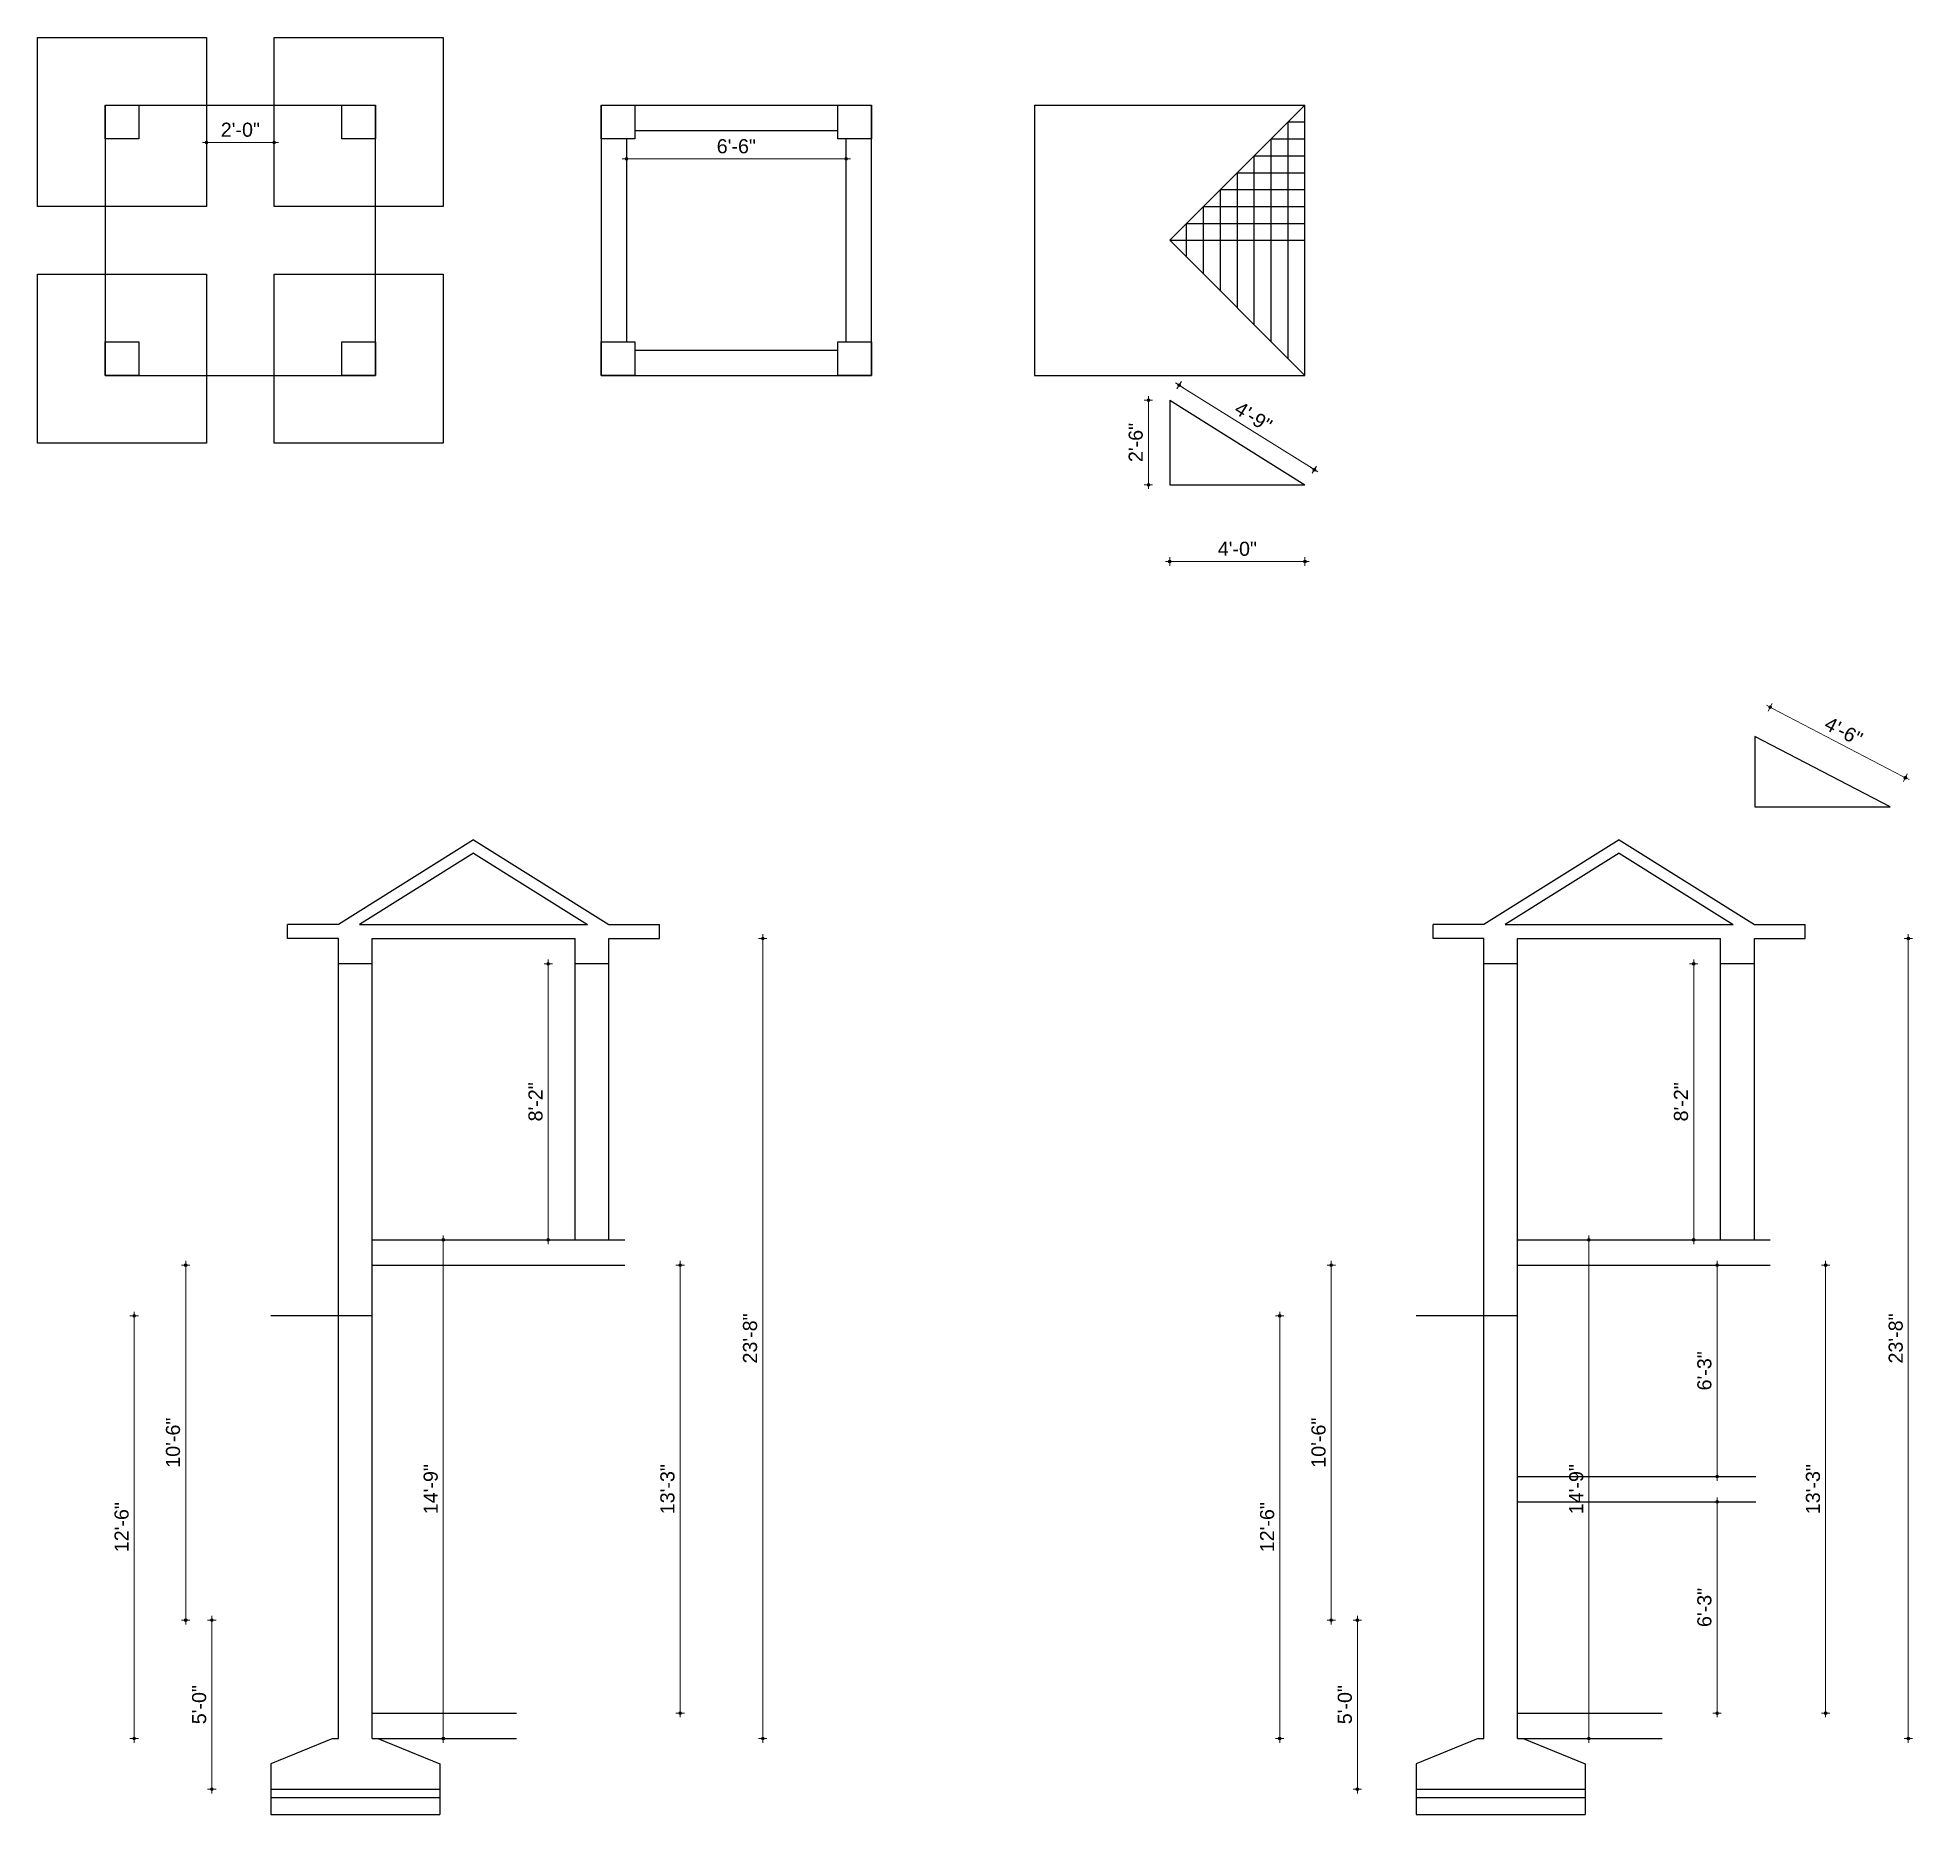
# Model space of a CAD drawing. Header units: inches. Extents: x -2003 to 2927, y -2753 to -1575.
# Drawn here: x 2262 to 2927, y -2753 to -2122 of the extents above; entities that cross this region are included whole.
import ezdxf

# ---------------------------------------------------------------- set-up
doc = ezdxf.new("R2010")
doc.units = ezdxf.units.IN
doc.header["$LTSCALE"] = 0.5
doc.header["$MEASUREMENT"] = 0
doc.header["$PDMODE"] = 66
doc.layers.add('hatch', color=9, linetype='Continuous', lineweight=0)
doc.layers.add('Toilet', color=7, linetype='Continuous', lineweight=25)
doc.styles.get("Standard").update_dxf_attribs({"font": 'arial.ttf'})
doc.dimstyles.new('S8', dxfattribs={"dimtxt": 5, "dimasz": 1, "dimexe": 6, "dimexo": 18, "dimgap": 1.9375, "dimtad": 1, "dimdec": 0, "dimzin": 3, "dimdsep": 46, "dimlunit": 4, "dimtxsty": 'Standard', "dimblk": 'dot 2', "dimcen": 12, "dimse1": 1, "dimse2": 1, "dimclrd": 1, "dimclre": 1, "dimclrt": 256, "dimadec": 0, "dimazin": 0, "dimtfac": 0.75, "dimtdec": 0, "dimtix": 1, "dimtmove": 1, "dimatfit": 3, "dimldrblk": 'DOT', "dimfxl": 1, "dimtolj": 1, "dimtzin": 0, "dimlwd": 9, "dimlwe": 9, "dimarcsym": 0})

msp = doc.modelspace()

# ---------------------------------------------------------------- blocks, each defined once
blk = doc.blocks.new('dot1')
at = {"layer": 'hatch'}
h = blk.add_hatch(color=256, dxfattribs=at)
edge = h.paths.add_edge_path()
edge.add_arc((0, 0), 1, 0, 360)
for p, q in [((3, 0), (-3, 0)), ((0, 3), (0, -3))]:
    blk.add_line(p, q, dxfattribs=at)
blk.add_circle((0, 0), 1, dxfattribs=at)
blk = doc.blocks.new('dot 2')
at = {"layer": 'hatch', "xscale": 0.5, "yscale": 0.5, "zscale": 0.5}
blk.add_blockref('dot1', (0, 0), dxfattribs=at)
blk = doc.blocks.new('*D756')
at = {"layer": 'Defpoints', "color": 0, "transparency": 16777216}
for p in [(2380.38, -2557.88), (2314.21, -2683.88), (2344.38, -2683.88)]:
    blk.add_point(p, dxfattribs=at)
at = {"layer": 'Toilet', "color": 1, "lineweight": 9, "transparency": 16777216}
blk.add_line((2314.21, -2558.88), (2314.21, -2682.88), dxfattribs=at)
for p, rotation in [((2314.21, -2557.88), 90), ((2314.21, -2683.88), 270)]:
    blk.add_blockref('dot 2', p, dxfattribs=dict(at, rotation=rotation))
at = {"layer": 'Toilet', "transparency": 16777216, "insert": (2309.72, -2620.88), "char_height": 5, "attachment_point": 5, "rotation": 90}
blk.add_mtext('\\A1;10\'-6"', dxfattribs=at)
blk = doc.blocks.new('_Dot')
at = {"color": 0, "linetype": 'ByBlock', "lineweight": -2}
blk.add_line((-0.5, 0), (-1, 0), dxfattribs=at)
at = {"color": 0, "linetype": 'ByBlock', "const_width": 0.5}
blk.add_lwpolyline([(-0.25, 0, 1), (0.25, 0, 1)], format="xyb", close=True, dxfattribs=at)
blk = doc.blocks.new('*D757')
at = {"layer": 'Defpoints', "color": 0, "transparency": 16777216}
for p in [(2323.49, -2683.88), (2344.38, -2683.88), (2344.38, -2743.88)]:
    blk.add_point(p, dxfattribs=at)
at = {"layer": 'Toilet', "color": 1, "lineweight": 9, "transparency": 16777216}
blk.add_line((2323.49, -2742.88), (2323.49, -2684.88), dxfattribs=at)
for p, rotation in [((2323.49, -2683.88), 90), ((2323.49, -2743.88), 270)]:
    blk.add_blockref('dot 2', p, dxfattribs=dict(at, rotation=rotation))
at = {"layer": 'Toilet', "transparency": 16777216, "insert": (2319, -2713.88), "char_height": 5, "attachment_point": 5, "rotation": 90}
blk.add_mtext('\\A1;5\'-0"', dxfattribs=at)
blk = doc.blocks.new('*D759')
at = {"layer": 'Defpoints', "color": 0, "transparency": 16777216}
for p in [(2380.38, -2557.88), (2380.38, -2716.88), (2489.68, -2716.88)]:
    blk.add_point(p, dxfattribs=at)
at = {"layer": 'Toilet', "color": 1, "lineweight": 9, "transparency": 16777216}
blk.add_line((2489.68, -2558.88), (2489.68, -2715.88), dxfattribs=at)
for p, rotation in [((2489.68, -2557.88), 90), ((2489.68, -2716.88), 270)]:
    blk.add_blockref('dot 2', p, dxfattribs=dict(at, rotation=rotation))
at = {"layer": 'Toilet', "transparency": 16777216, "insert": (2485.18, -2637.38), "char_height": 5, "attachment_point": 5, "rotation": 90}
blk.add_mtext('\\A1;13\'-3"', dxfattribs=at)
blk = doc.blocks.new('*D760')
at = {"layer": 'Defpoints', "color": 0, "transparency": 16777216}
for p in [(2321.61, -2146.03), (2345.61, -2146.03), (2345.61, -2159.29)]:
    blk.add_point(p, dxfattribs=at)
at = {"layer": 'Toilet', "color": 1, "lineweight": 9, "transparency": 16777216}
blk.add_line((2322.61, -2159.29), (2344.61, -2159.29), dxfattribs=at)
at = {"layer": 'Toilet', "color": 1, "lineweight": 9, "transparency": 16777216, "rotation": 180}
blk.add_blockref('dot 2', (2321.61, -2159.29), dxfattribs=at)
at = {"layer": 'Toilet', "color": 1, "lineweight": 9, "transparency": 16777216}
blk.add_blockref('dot 2', (2345.61, -2159.29), dxfattribs=at)
at = {"layer": 'Toilet', "transparency": 16777216, "insert": (2333.61, -2154.8), "char_height": 5, "attachment_point": 5}
blk.add_mtext('\\A1;2\'-0"', dxfattribs=at)
blk = doc.blocks.new('*D763')
at = {"layer": 'Defpoints', "color": 0, "transparency": 16777216}
for p in [(2368.38, -2441.88), (2518.99, -2441.88), (2368.38, -2725.88)]:
    blk.add_point(p, dxfattribs=at)
at = {"layer": 'Toilet', "color": 1, "lineweight": 9, "transparency": 16777216}
blk.add_line((2518.99, -2724.88), (2518.99, -2442.88), dxfattribs=at)
for p, rotation in [((2518.99, -2441.88), 90), ((2518.99, -2725.88), 270)]:
    blk.add_blockref('dot 2', p, dxfattribs=dict(at, rotation=rotation))
at = {"layer": 'Toilet', "transparency": 16777216, "insert": (2514.5, -2583.88), "char_height": 5, "attachment_point": 5, "rotation": 90}
blk.add_mtext('\\A1;23\'-8"', dxfattribs=at)
blk = doc.blocks.new('*D764')
at = {"layer": 'Defpoints', "color": 0, "transparency": 16777216}
for p in [(2452.38, -2450.88), (2442.86, -2548.88), (2452.38, -2548.88)]:
    blk.add_point(p, dxfattribs=at)
at = {"layer": 'Toilet', "color": 1, "lineweight": 9, "transparency": 16777216}
blk.add_line((2442.86, -2451.88), (2442.86, -2547.88), dxfattribs=at)
for p, rotation in [((2442.86, -2450.88), 90), ((2442.86, -2548.88), 270)]:
    blk.add_blockref('dot 2', p, dxfattribs=dict(at, rotation=rotation))
at = {"layer": 'Toilet', "transparency": 16777216, "insert": (2438.37, -2499.88), "char_height": 5, "attachment_point": 5, "rotation": 90}
blk.add_mtext('\\A1;8\'-2"', dxfattribs=at)
blk = doc.blocks.new('*D770')
at = {"layer": 'Defpoints', "color": 0, "transparency": 16777216}
for p in [(2663.42, -2194.03), (2711.42, -2194.03), (2711.42, -2308.07)]:
    blk.add_point(p, dxfattribs=at)
at = {"layer": 'Toilet', "color": 1, "lineweight": 9, "transparency": 16777216}
blk.add_line((2664.42, -2308.07), (2710.42, -2308.07), dxfattribs=at)
at = {"layer": 'Toilet', "color": 1, "lineweight": 9, "transparency": 16777216, "rotation": 180}
blk.add_blockref('dot 2', (2663.42, -2308.07), dxfattribs=at)
at = {"layer": 'Toilet', "color": 1, "lineweight": 9, "transparency": 16777216}
blk.add_blockref('dot 2', (2711.42, -2308.07), dxfattribs=at)
at = {"layer": 'Toilet', "transparency": 16777216, "insert": (2687.42, -2303.58), "char_height": 5, "attachment_point": 5}
blk.add_mtext('\\A1;4\'-0"', dxfattribs=at)
blk = doc.blocks.new('*D775')
at = {"layer": 'Defpoints', "color": 0, "transparency": 16777216}
for p in [(2786.89, -2557.88), (2720.73, -2683.88), (2750.89, -2683.88)]:
    blk.add_point(p, dxfattribs=at)
at = {"layer": 'Toilet', "color": 1, "lineweight": 9, "transparency": 16777216}
blk.add_line((2720.73, -2558.88), (2720.73, -2682.88), dxfattribs=at)
for p, rotation in [((2720.73, -2557.88), 90), ((2720.73, -2683.88), 270)]:
    blk.add_blockref('dot 2', p, dxfattribs=dict(at, rotation=rotation))
at = {"layer": 'Toilet', "transparency": 16777216, "insert": (2716.24, -2620.88), "char_height": 5, "attachment_point": 5, "rotation": 90}
blk.add_mtext('\\A1;10\'-6"', dxfattribs=at)
blk = doc.blocks.new('*D774')
at = {"layer": 'Defpoints', "color": 0, "transparency": 16777216}
for p in [(2786.89, -2557.88), (2786.89, -2716.88), (2896.19, -2716.88)]:
    blk.add_point(p, dxfattribs=at)
at = {"layer": 'Toilet', "color": 1, "lineweight": 9, "transparency": 16777216}
blk.add_line((2896.19, -2558.88), (2896.19, -2715.88), dxfattribs=at)
for p, rotation in [((2896.19, -2557.88), 90), ((2896.19, -2716.88), 270)]:
    blk.add_blockref('dot 2', p, dxfattribs=dict(at, rotation=rotation))
at = {"layer": 'Toilet', "transparency": 16777216, "insert": (2891.7, -2637.38), "char_height": 5, "attachment_point": 5, "rotation": 90}
blk.add_mtext('\\A1;13\'-3"', dxfattribs=at)
blk = doc.blocks.new('*D778')
at = {"layer": 'Defpoints', "color": 0, "transparency": 16777216}
for p in [(2858.89, -2450.88), (2849.37, -2548.88), (2858.89, -2548.88)]:
    blk.add_point(p, dxfattribs=at)
at = {"layer": 'Toilet', "color": 1, "lineweight": 9, "transparency": 16777216}
blk.add_line((2849.37, -2451.88), (2849.37, -2547.88), dxfattribs=at)
for p, rotation in [((2849.37, -2450.88), 90), ((2849.37, -2548.88), 270)]:
    blk.add_blockref('dot 2', p, dxfattribs=dict(at, rotation=rotation))
at = {"layer": 'Toilet', "transparency": 16777216, "insert": (2844.88, -2499.88), "char_height": 5, "attachment_point": 5, "rotation": 90}
blk.add_mtext('\\A1;8\'-2"', dxfattribs=at)
blk = doc.blocks.new('*D780')
at = {"layer": 'Defpoints', "color": 0, "transparency": 16777216}
for p in [(2786.89, -2641.88), (2786.89, -2716.88), (2857.66, -2716.88)]:
    blk.add_point(p, dxfattribs=at)
at = {"layer": 'Toilet', "color": 1, "lineweight": 9, "transparency": 16777216}
blk.add_line((2857.66, -2642.88), (2857.66, -2715.88), dxfattribs=at)
for p, rotation in [((2857.66, -2641.88), 90), ((2857.66, -2716.88), 270)]:
    blk.add_blockref('dot 2', p, dxfattribs=dict(at, rotation=rotation))
at = {"layer": 'Toilet', "transparency": 16777216, "insert": (2853.17, -2679.38), "char_height": 5, "attachment_point": 5, "rotation": 90}
blk.add_mtext('\\A1;6\'-3"', dxfattribs=at)
blk = doc.blocks.new('*D781')
at = {"layer": 'Defpoints', "color": 0, "transparency": 16777216}
for p in [(2786.89, -2557.88), (2857.66, -2557.88), (2786.89, -2632.88)]:
    blk.add_point(p, dxfattribs=at)
at = {"layer": 'Toilet', "color": 1, "lineweight": 9, "transparency": 16777216}
blk.add_line((2857.66, -2631.88), (2857.66, -2558.88), dxfattribs=at)
for p, rotation in [((2857.66, -2557.88), 90), ((2857.66, -2632.88), 270)]:
    blk.add_blockref('dot 2', p, dxfattribs=dict(at, rotation=rotation))
at = {"layer": 'Toilet', "transparency": 16777216, "insert": (2853.17, -2595.38), "char_height": 5, "attachment_point": 5, "rotation": 90}
blk.add_mtext('\\A1;6\'-3"', dxfattribs=at)
blk = doc.blocks.new('*D782')
at = {"layer": 'Defpoints', "color": 0, "transparency": 16777216}
for p in [(2663.42, -2250.81), (2655.86, -2280.81), (2663.42, -2280.81)]:
    blk.add_point(p, dxfattribs=at)
at = {"layer": 'Toilet', "color": 1, "lineweight": 9, "transparency": 16777216}
blk.add_line((2655.86, -2251.81), (2655.86, -2279.81), dxfattribs=at)
for p, rotation in [((2655.86, -2250.81), 90), ((2655.86, -2280.81), 270)]:
    blk.add_blockref('dot 2', p, dxfattribs=dict(at, rotation=rotation))
at = {"layer": 'Toilet', "transparency": 16777216, "insert": (2651.37, -2265.81), "char_height": 5, "attachment_point": 5, "rotation": 90}
blk.add_mtext('\\A1;2\'-6"', dxfattribs=at)
blk = doc.blocks.new('*D783')
at = {"layer": 'Defpoints', "color": 0, "transparency": 16777216}
for p in [(2876.48, -2359.8), (2871.1, -2370.13), (2919.1, -2395.13)]:
    blk.add_point(p, dxfattribs=at)
at = {"layer": 'Toilet', "color": 1, "lineweight": 9, "transparency": 16777216}
blk.add_line((2923.6, -2384.33), (2877.37, -2360.26), dxfattribs=at)
for p, rotation in [((2876.48, -2359.8), 152.4879973761485), ((2924.48, -2384.8), 332.4879973761486)]:
    blk.add_blockref('dot 2', p, dxfattribs=dict(at, rotation=rotation))
at = {"layer": 'Toilet', "transparency": 16777216, "insert": (2902.56, -2368.31), "char_height": 5, "attachment_point": 5, "rotation": 332.488}
blk.add_mtext('\\A1;4\'-6"', dxfattribs=at)

# ---------------------------------------------------------------- dimensions: what is measured, and where the dimension line sits
at = {"layer": 'Toilet'}
for base, p1, p2, picture, middle in [((2345.61, -2159.29), (2321.61, -2146.03), (2345.61, -2146.03), '*D760', (2333.61, -2154.8)), ((2711.42, -2308.07), (2663.42, -2194.03), (2711.42, -2194.03), '*D770', (2687.42, -2303.58))]:
    dim = msp.add_linear_dim(base=base, p1=p1, p2=p2, dimstyle='S8', override={"dimfxl": 2, "dimfxlon": 1, "dimarcsym": 1}, dxfattribs=at)
    dim.commit()
    dim.dimension.update_dxf_attribs({"geometry": picture, "text_midpoint": middle})
msp.add_linear_dim(base=(2548.61, -2165.11), p1=(2470.61, -2158.03), p2=(2548.61, -2158.03), dimstyle='S8', override={"dimfxl": 2, "dimfxlon": 1, "dimarcsym": 1}, dxfattribs=at).render()
msp.add_aligned_dim(p1=(2663.42, -2250.81), p2=(2711.42, -2280.81), distance=6.29, dimstyle='S8', override={"dimfxl": 2, "dimfxlon": 1, "dimarcsym": 1}, dxfattribs=at).render()
for base, p1, p2, picture, middle in [((2655.86, -2280.81), (2663.42, -2250.81), (2663.42, -2280.81), '*D782', (2651.37, -2265.81)), ((2518.99, -2441.88), (2368.38, -2725.88), (2368.38, -2441.88), '*D763', (2514.5, -2583.88)), ((2442.86, -2548.88), (2452.38, -2450.88), (2452.38, -2548.88), '*D764', (2438.37, -2499.88)), ((2849.37, -2548.88), (2858.89, -2450.88), (2858.89, -2548.88), '*D778', (2844.88, -2499.88)), ((2314.21, -2683.88), (2380.38, -2557.88), (2344.38, -2683.88), '*D756', (2309.72, -2620.88)), ((2489.68, -2716.88), (2380.38, -2557.88), (2380.38, -2716.88), '*D759', (2485.18, -2637.38)), ((2720.73, -2683.88), (2786.89, -2557.88), (2750.89, -2683.88), '*D775', (2716.24, -2620.88)), ((2896.19, -2716.88), (2786.89, -2557.88), (2786.89, -2716.88), '*D774', (2891.7, -2637.38)), ((2857.66, -2557.88), (2786.89, -2632.88), (2786.89, -2557.88), '*D781', (2853.17, -2595.38)), ((2857.66, -2716.88), (2786.89, -2641.88), (2786.89, -2716.88), '*D780', (2853.17, -2679.38)), ((2323.49, -2683.88), (2344.38, -2743.88), (2344.38, -2683.88), '*D757', (2319, -2713.88))]:
    dim = msp.add_linear_dim(base=base, p1=p1, p2=p2, angle=90, dimstyle='S8', override={"dimfxl": 2, "dimfxlon": 1, "dimarcsym": 1}, dxfattribs=at)
    dim.commit()
    dim.dimension.update_dxf_attribs({"geometry": picture, "text_midpoint": middle})
dim = msp.add_aligned_dim(p1=(2919.1, -2395.13), p2=(2871.1, -2370.13), distance=-11.65, dimstyle='S8', override={"dimfxl": 2, "dimfxlon": 1, "dimarcsym": 1}, dxfattribs=at)
dim.commit()
dim.dimension.update_dxf_attribs({"geometry": '*D783', "text_midpoint": (2902.56, -2368.31)})
for base, p1, p2 in [((2925.51, -2441.88), (2774.89, -2725.88), (2774.89, -2441.88)), ((2405.61, -2548.88), (2380.38, -2725.88), (2380.38, -2548.88)), ((2812.13, -2548.88), (2786.89, -2725.88), (2786.89, -2548.88)), ((2295.92, -2575.88), (2368.38, -2725.88), (2368.38, -2575.88)), ((2702.44, -2575.88), (2774.89, -2725.88), (2774.89, -2575.88)), ((2730.01, -2683.88), (2750.89, -2743.88), (2750.89, -2683.88))]:
    msp.add_linear_dim(base=base, p1=p1, p2=p2, angle=90, dimstyle='S8', override={"dimfxl": 2, "dimfxlon": 1, "dimarcsym": 1}, dxfattribs=at).render()

# ---------------------------------------------------------------- linework, layer by layer
at = {"layer": 'Toilet'}
for p, q in [((2285.61, -2146.03), (2381.61, -2146.03)), ((2285.61, -2146.03), (2285.61, -2242.03)), ((2381.61, -2242.03), (2381.61, -2146.03)), ((2461.61, -2146.03), (2557.61, -2146.03)), ((2461.61, -2146.03), (2461.61, -2242.03)), ((2557.61, -2242.03), (2557.61, -2146.03)), ((2615.42, -2146.03), (2711.42, -2146.03)), ((2615.42, -2146.03), (2615.42, -2242.03)), ((2663.42, -2194.03), (2711.42, -2146.03)), ((2711.42, -2242.03), (2711.42, -2146.03)), ((2473.61, -2155.03), (2545.61, -2155.03)), ((2705.42, -2236.03), (2705.42, -2152.03)), ((2705.42, -2152.03), (2711.42, -2152.03)), ((2470.61, -2158.03), (2470.61, -2230.03)), ((2548.61, -2230.03), (2548.61, -2158.03)), ((2699.42, -2230.03), (2699.42, -2158.03)), ((2699.42, -2158.03), (2711.42, -2158.03)), ((2693.42, -2224.03), (2693.42, -2164.03)), ((2693.42, -2164.03), (2711.42, -2164.03)), ((2687.42, -2218.03), (2687.42, -2170.03)), ((2687.42, -2170.03), (2711.42, -2170.03)), ((2675.42, -2206.03), (2675.42, -2182.03)), ((2675.42, -2182.03), (2711.42, -2182.03)), ((2681.42, -2212.03), (2681.42, -2176.03)), ((2681.42, -2176.03), (2711.42, -2176.03)), ((2669.42, -2200.03), (2669.42, -2188.03)), ((2669.42, -2188.03), (2711.42, -2188.03)), ((2663.42, -2194.03), (2711.42, -2242.03)), ((2663.42, -2194.03), (2711.42, -2194.03)), ((2473.61, -2233.03), (2545.61, -2233.03)), ((2285.61, -2242.03), (2381.61, -2242.03)), ((2461.61, -2242.03), (2557.61, -2242.03)), ((2615.42, -2242.03), (2711.42, -2242.03)), ((2663.42, -2250.81), (2711.42, -2280.81)), ((2663.42, -2250.81), (2663.42, -2280.81)), ((2663.42, -2280.81), (2711.42, -2280.81)), ((2871.1, -2370.13), (2871.1, -2395.13)), ((2919.1, -2395.13), (2871.1, -2370.13)), ((2871.1, -2395.13), (2919.1, -2395.13)), ((2416.38, -2406.88), (2368.38, -2436.88)), ((2416.38, -2406.88), (2464.38, -2436.88)), ((2822.89, -2406.88), (2774.89, -2436.88)), ((2822.89, -2406.88), (2870.89, -2436.88)), ((2416.38, -2411.6), (2375.92, -2436.88)), ((2416.38, -2411.6), (2456.83, -2436.88)), ((2822.89, -2411.6), (2782.44, -2436.88)), ((2822.89, -2411.6), (2863.35, -2436.88)), ((2368.38, -2436.88), (2350.38, -2436.88)), ((2350.38, -2441.88), (2350.38, -2436.88)), ((2368.38, -2441.88), (2350.38, -2441.88)), ((2368.38, -2548.88), (2368.38, -2441.88)), ((2375.92, -2436.88), (2456.83, -2436.88)), ((2380.38, -2548.88), (2380.38, -2441.88)), ((2380.38, -2441.88), (2452.38, -2441.88)), ((2452.38, -2548.88), (2452.38, -2441.88)), ((2464.38, -2436.88), (2482.38, -2436.88)), ((2464.38, -2548.88), (2464.38, -2441.88)), ((2464.38, -2441.88), (2482.38, -2441.88)), ((2482.38, -2441.88), (2482.38, -2436.88)), ((2774.89, -2436.88), (2756.89, -2436.88)), ((2756.89, -2441.88), (2756.89, -2436.88)), ((2774.89, -2441.88), (2756.89, -2441.88)), ((2774.89, -2548.88), (2774.89, -2441.88)), ((2782.44, -2436.88), (2863.35, -2436.88)), ((2786.89, -2548.88), (2786.89, -2441.88)), ((2786.89, -2441.88), (2858.89, -2441.88)), ((2858.89, -2548.88), (2858.89, -2441.88)), ((2870.89, -2436.88), (2888.89, -2436.88)), ((2870.89, -2548.88), (2870.89, -2441.88)), ((2870.89, -2441.88), (2888.89, -2441.88)), ((2888.89, -2441.88), (2888.89, -2436.88)), ((2380.38, -2450.88), (2368.38, -2450.88)), ((2464.38, -2450.88), (2452.38, -2450.88)), ((2786.89, -2450.88), (2774.89, -2450.88)), ((2870.89, -2450.88), (2858.89, -2450.88)), ((2368.38, -2566.88), (2368.38, -2548.88)), ((2380.38, -2725.88), (2380.38, -2548.88)), ((2380.38, -2548.88), (2470.02, -2548.88)), ((2774.89, -2566.88), (2774.89, -2548.88)), ((2786.89, -2725.88), (2786.89, -2548.88)), ((2786.89, -2548.88), (2876.54, -2548.88)), ((2380.38, -2557.88), (2470.02, -2557.88)), ((2786.89, -2557.88), (2876.54, -2557.88)), ((2368.38, -2575.88), (2368.38, -2566.88)), ((2774.89, -2575.88), (2774.89, -2566.88)), ((2380.38, -2575.88), (2344.38, -2575.88)), ((2368.38, -2725.88), (2368.38, -2575.88)), ((2786.89, -2575.88), (2750.89, -2575.88)), ((2774.89, -2725.88), (2774.89, -2575.88)), ((2786.89, -2632.88), (2871.39, -2632.88)), ((2786.89, -2641.88), (2871.39, -2641.88)), ((2380.38, -2716.88), (2431.63, -2716.88)), ((2786.89, -2716.88), (2838.15, -2716.88)), ((2366.38, -2725.88), (2344.38, -2734.88)), ((2366.38, -2725.88), (2368.38, -2725.88)), ((2380.38, -2725.88), (2382.38, -2725.88)), ((2380.38, -2725.88), (2431.63, -2725.88)), ((2382.38, -2725.88), (2404.38, -2734.88)), ((2772.89, -2725.88), (2750.89, -2734.88)), ((2772.89, -2725.88), (2774.89, -2725.88)), ((2786.89, -2725.88), (2788.89, -2725.88)), ((2786.89, -2725.88), (2838.15, -2725.88)), ((2788.89, -2725.88), (2810.89, -2734.88)), ((2344.38, -2734.88), (2344.38, -2743.88)), ((2404.38, -2734.88), (2404.38, -2743.88)), ((2750.89, -2734.88), (2750.89, -2743.88)), ((2810.89, -2734.88), (2810.89, -2743.88)), ((2344.38, -2743.88), (2404.38, -2743.88)), ((2344.38, -2743.88), (2344.38, -2752.88)), ((2344.38, -2746.88), (2404.38, -2746.88)), ((2404.38, -2743.88), (2404.38, -2752.88)), ((2750.89, -2743.88), (2810.89, -2743.88)), ((2750.89, -2743.88), (2750.89, -2752.88)), ((2750.89, -2746.88), (2810.89, -2746.88)), ((2810.89, -2743.88), (2810.89, -2752.88)), ((2344.38, -2752.88), (2404.38, -2752.88)), ((2750.89, -2752.88), (2810.89, -2752.88))]:
    msp.add_line(p, q, dxfattribs=at)
for points in [[(2261.61, -2122.03), (2321.61, -2122.03), (2321.61, -2182.03), (2261.61, -2182.03)], [(2345.61, -2122.03), (2405.61, -2122.03), (2405.61, -2182.03), (2345.61, -2182.03)], [(2285.61, -2146.03), (2297.61, -2146.03), (2297.61, -2158.03), (2285.61, -2158.03)], [(2369.61, -2146.03), (2381.61, -2146.03), (2381.61, -2158.03), (2369.61, -2158.03)], [(2461.61, -2146.03), (2473.61, -2146.03), (2473.61, -2158.03), (2461.61, -2158.03)], [(2545.61, -2146.03), (2557.61, -2146.03), (2557.61, -2158.03), (2545.61, -2158.03)], [(2261.61, -2206.03), (2321.61, -2206.03), (2321.61, -2266.03), (2261.61, -2266.03)], [(2345.61, -2206.03), (2405.61, -2206.03), (2405.61, -2266.03), (2345.61, -2266.03)], [(2285.61, -2230.03), (2297.61, -2230.03), (2297.61, -2242.03), (2285.61, -2242.03)], [(2369.61, -2230.03), (2381.61, -2230.03), (2381.61, -2242.03), (2369.61, -2242.03)], [(2461.61, -2230.03), (2473.61, -2230.03), (2473.61, -2242.03), (2461.61, -2242.03)], [(2545.61, -2230.03), (2557.61, -2230.03), (2557.61, -2242.03), (2545.61, -2242.03)]]:
    msp.add_lwpolyline(points, close=True, dxfattribs=at)

msp.set_redraw_order([(e.dxf.handle, doc.entitydb.next_handle()) for e in msp.query("TEXT MTEXT ATTDEF DIMENSION ARC_DIMENSION")])  # texts and dimensions are drawn at this point

doc.saveas('drawing.dxf')
